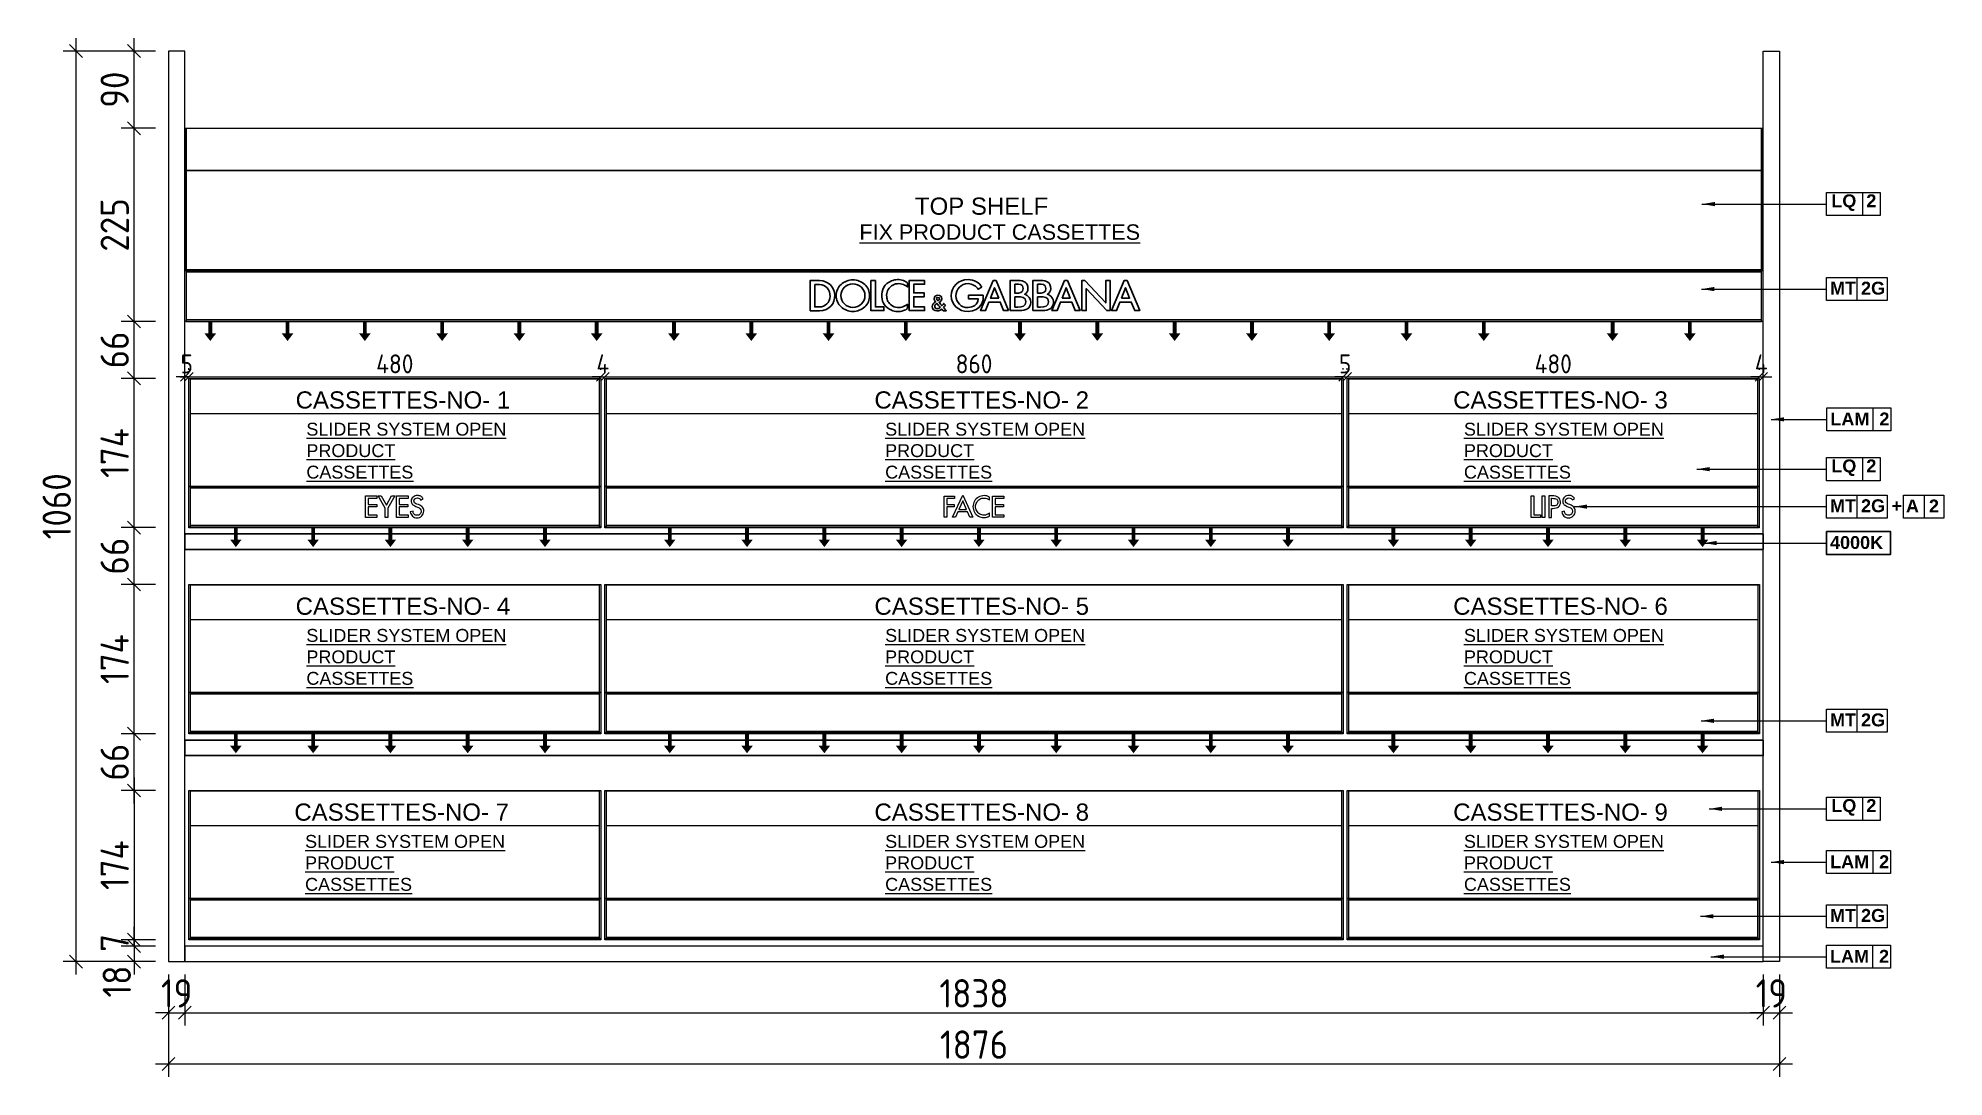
# Model space of a CAD drawing. Header units: millimetres. Extents: x 822189 to 824409, y -455926 to -454717.
import ezdxf

# ---------------------------------------------------------------- set-up
doc = ezdxf.new("R2010")
doc.units = ezdxf.units.MM
doc.header["$LTSCALE"] = 5
doc.header["$MEASUREMENT"] = 0
doc.header["$PDMODE"] = 35
doc.layers.add('BY OTHERS', color=5, linetype='Continuous', lineweight=5, true_color=0x0000e6)
for name, color, linetype in [('Dim', 1, 'Continuous'), ('DIM-10', 1, 'Continuous'), ('DIM-15', 1, 'Continuous'), ('DIM-2', 1, 'Continuous'), ('EL_LIGHTING', 2, 'Continuous'), ('HATCH', 8, 'Continuous'), ('PDF3_Text', 7, 'Continuous')]:
    doc.layers.add(name, color=color, linetype=linetype)
doc.layers.add('LED 4600K', color=41, linetype='Continuous', true_color=0xebd690)
doc.layers.add('MDF', color=41, linetype='Continuous', lineweight=0)
doc.layers.add('METAL', color=6, linetype='Continuous', lineweight=0)
doc.styles.add('ISOCP', font='isocp.shx')
doc.styles.add('MAC', font='')
doc.styles.add('PDF Arial Bold', font='arialbd.ttf')
doc.styles.get("Standard").update_dxf_attribs({"font": 'arial.ttf'})
doc.styles.get('MAC').set_extended_font_data('Trade Gothic Condensed')
doc.dimstyles.new('dim', dxfattribs={"dimtxt": 2, "dimasz": 2, "dimexe": 1, "dimexo": 1, "dimgap": 1, "dimtad": 1, "dimdec": 0, "dimdsep": 46, "dimtxsty": 'Standard', "dimblk": 'OBLIQUE', "dimcen": 0, "dimdle": 1, "dimclrd": 1, "dimclre": 1, "dimclrt": 1, "dimadec": 0, "dimazin": 0, "dimtfac": 1, "dimtdec": 0, "dimtix": 1, "dimtmove": 0, "dimatfit": 3, "dimfxl": 1, "dimlwd": 0, "dimlwe": 0, "dimarcsym": 0})
doc.dimstyles.new('DL - 10', dxfattribs={"dimscale": 10, "dimtxt": 2.2, "dimasz": 1, "dimexe": 1, "dimexo": 1, "dimgap": 0.4, "dimtad": 1, "dimdec": 0, "dimdsep": 46, "dimtxsty": 'ISOCP', "dimblk": 'OBLIQUE', "dimcen": 0.5, "dimdle": 1, "dimclrd": 256, "dimclre": 256, "dimclrt": 2, "dimadec": 0, "dimazin": 2, "dimtfac": 1, "dimtdec": 0, "dimtix": 1, "dimtmove": 1, "dimatfit": 3, "dimldrblk": 'OPEN90', "dimfxl": 1, "dimlwd": 9, "dimlwe": 9, "dimarcsym": 0})
doc.dimstyles.new('DL - 15', dxfattribs={"dimscale": 15, "dimtxt": 2.2, "dimasz": 1, "dimexe": 1, "dimexo": 1, "dimgap": 0.4, "dimtad": 1, "dimdec": 0, "dimdsep": 46, "dimtxsty": 'ISOCP', "dimblk": 'OBLIQUE', "dimcen": 0.5, "dimdle": 1, "dimclrd": 256, "dimclre": 256, "dimclrt": 2, "dimadec": 0, "dimazin": 2, "dimtfac": 1, "dimtdec": 0, "dimtix": 1, "dimtmove": 1, "dimatfit": 3, "dimldrblk": 'OPEN90', "dimfxl": 1, "dimlwd": 9, "dimlwe": 9, "dimarcsym": 0})

msp = doc.modelspace()

# ---------------------------------------------------------------- texts
at = {"layer": 'Dim', "char_height": 20, "attachment_point": 1}
for s, width, insert in [('{\\C67;\\c2459751;TOP SHELF}', 154.17, (823210.5, -454902.5)), ('{\\C67;\\c2459751;CASSETTES-NO- 1 }', 292.151, (822489.3, -455128.1)), ('{\\C67;\\c2459751;CASSETTES-NO- 2}', 292.151, (823163.3, -455128.1)), ('{\\C67;\\c2459751;CASSETTES-NO- 3 }', 292.151, (823837.3, -455128.1)), ('{\\C67;\\c2459751;CASSETTES-NO- 4}', 292.151, (822489.3, -455368.2)), ('{\\C67;\\c2459751;CASSETTES-NO- 5}', 292.151, (823163.3, -455368.2)), ('{\\C67;\\c2459751;CASSETTES-NO- 6}', 292.151, (823837.3, -455368.2)), ('{\\C67;\\c2459751;CASSETTES-NO- 7}', 292.151, (822487.8, -455607.9)), ('{\\C67;\\c2459751;CASSETTES-NO- 8}', 292.151, (823163.3, -455607.9)), ('{\\C67;\\c2459751;CASSETTES-NO- 9}', 292.151, (823837.3, -455607.9))]:
    msp.add_mtext_dynamic_manual_height_columns(s, width=width, gutter_width=12.5, heights=[-20.7], dxfattribs=dict(at, insert=insert))
at = {"layer": 'METAL', "color": 2, "attachment_point": 1, "style": 'MAC'}
for s, width, heights, insert, char_height in [('{\\fArial|b0|i0|c0|p34;\\LFIX PRODUCT CASSETTES }', 329.354, [-21.9], (823145.8, -454933.7), 18), ('{\\fArial|b0|i0|c0|p34;\\LSLIDER SYSTEM OPEN PRODUCT CASSETTES }', 233.08, [-43.5], (822501.8, -455164.6), 15), ('{\\fArial|b0|i0|c0|p34;\\LSLIDER SYSTEM OPEN PRODUCT CASSETTES }', 233.08, [-43.5], (823175.8, -455164.6), 15), ('{\\fArial|b0|i0|c0|p34;\\LSLIDER SYSTEM OPEN PRODUCT CASSETTES }', 233.08, [-43.5], (823849.8, -455164.6), 15), ('{\\fArial|b0|i0|c0|p34;\\LSLIDER SYSTEM OPEN PRODUCT CASSETTES }', 233.08, [-43.5], (822501.8, -455404.7), 15), ('{\\fArial|b0|i0|c0|p34;\\LSLIDER SYSTEM OPEN PRODUCT CASSETTES }', 233.08, [-43.5], (823175.8, -455404.7), 15), ('{\\fArial|b0|i0|c0|p34;\\LSLIDER SYSTEM OPEN PRODUCT CASSETTES }', 233.08, [-43.5], (823849.8, -455404.7), 15), ('{\\fArial|b0|i0|c0|p34;\\LSLIDER SYSTEM OPEN PRODUCT CASSETTES }', 233.08, [-43.5], (822500.3, -455644.5), 15), ('{\\fArial|b0|i0|c0|p34;\\LSLIDER SYSTEM OPEN PRODUCT CASSETTES }', 233.08, [-43.5], (823175.8, -455644.5), 15), ('{\\fArial|b0|i0|c0|p34;\\LSLIDER SYSTEM OPEN PRODUCT CASSETTES }', 233.08, [-43.5], (823849.8, -455644.5), 15)]:
    msp.add_mtext_dynamic_manual_height_columns(s, width=width, gutter_width=70, heights=heights, dxfattribs=dict(at, insert=insert, char_height=char_height))
at = {"layer": 'PDF3_Text', "attachment_point": 7, "style": 'PDF Arial Bold'}
for s, insert, char_height in [('LQ  2', (824277.6, -454918.1), 15.02), ('MT 2G', (824276.1, -455015.7), 15.02), ('LAM  2', (824276.5, -455167.8), 15.02), ('LQ  2', (824277.6, -455226.7), 15.02), ('MT 2G', (824276.1, -455269), 15.02), ('+', (824347.7, -455268.8), 15), ('A  2', (824364.5, -455269.1), 15.02), ('4000K', (824276.1, -455311.8), 15.02), ('MT 2G', (824276.1, -455518.3), 15.02), ('LQ  2', (824277.6, -455622.1), 15.02), ('LAM  2', (824276.2, -455683.2), 15.02), ('MT 2G', (824276.1, -455745.9), 15.02), ('LAM  2', (824276.1, -455793.3), 15.02)]:
    msp.add_mtext(s, dxfattribs=dict(at, insert=insert, char_height=char_height))

# ---------------------------------------------------------------- blocks, each defined once
blk = doc.blocks.new('WREGFQRGV')
at = {"layer": 'METAL'}
for points in [[(820238.7, -456862.4), (820240.2, -456862.4), (820240.2, -456988.2), (820238.7, -456988.2)], [(820240.2, -456862.4), (821097.2, -456862.4), (821097.2, -456863.4), (820240.2, -456863.4)], [(820240.2, -456903.2), (821097.2, -456903.2), (821097.2, -456863.4), (820240.2, -456863.4)], [(821098.7, -456988.2), (821097.2, -456988.2), (821097.2, -456862.4), (821098.7, -456862.4)], [(820238.7, -456988.2), (820240.2, -456988.2), (820240.2, -457036.2), (820238.7, -457036.2)], [(821097.2, -456988.2), (820240.2, -456988.2), (820240.2, -456989.2), (821097.2, -456989.2)], [(820240.7, -456989.7), (821096.7, -456989.7), (821096.7, -457033.7), (820240.7, -457033.7)], [(821097.2, -456988.2), (821098.7, -456988.2), (821098.7, -457036.2), (821097.2, -457036.2)], [(820240.2, -457034.2), (821097.2, -457034.2), (821097.2, -457036.2), (820240.2, -457036.2)]]:
    blk.add_lwpolyline(points, close=True, dxfattribs=at)
for points in [[(820645.8, -456999.4), (820645.8, -457002.2), (820636.9, -457002.2), (820636.9, -457009.1), (820645.5, -457009.1), (820645.5, -457011.9), (820636.9, -457011.9), (820636.9, -457023.9), (820633.9, -457023.9), (820633.9, -456999.4), (820645.8, -456999.4)], [(820655.5, -456998.4), (820667.2, -457023.9), (820663.9, -457023.9), (820661.1, -457017.8), (820649.9, -457017.8), (820647.1, -457023.9), (820643.8, -457023.9), (820655.5, -456998.4)], [(820651.1, -457015), (820659.9, -457015), (820655.5, -457005.1), (820651.1, -457015)], [(820703.5, -456999.4), (820703.5, -457002.2), (820693.4, -457002.2), (820693.4, -457009.1), (820703.2, -457009.1), (820703.2, -457011.9), (820693.4, -457011.9), (820693.4, -457021.1), (820703.5, -457021.1), (820703.5, -457023.9), (820690.3, -457023.9), (820690.3, -456999.4), (820703.5, -456999.4)]]:
    blk.add_lwpolyline(points, dxfattribs=at)
blk.add_open_spline([(820686.7, -457000.6), (820686.7, -457000.6), (820686.7, -457004.1), (820686.7, -457004.1), (820685.8, -457003.3), (820684.8, -457002.7), (820683.6, -457002.3), (820682.5, -457001.9), (820681.4, -457001.7), (820680.2, -457001.7), (820678.5, -457001.7), (820676.9, -457002.1), (820675.4, -457003), (820673.9, -457003.9), (820672.7, -457005.1), (820671.8, -457006.7), (820671, -457008.2), (820670.5, -457009.9), (820670.5, -457011.7), (820670.5, -457013.5), (820671, -457015.2), (820671.9, -457016.7), (820672.7, -457018.2), (820673.9, -457019.4), (820675.4, -457020.3), (820676.8, -457021.2), (820678.4, -457021.6), (820680.2, -457021.6), (820681.4, -457021.6), (820682.5, -457021.4), (820683.6, -457021), (820684.7, -457020.6), (820685.7, -457019.9), (820686.7, -457019.1), (820686.7, -457019.1), (820686.7, -457022.7), (820686.7, -457022.7), (820685.7, -457023.3), (820684.7, -457023.7), (820683.6, -457024), (820682.5, -457024.3), (820681.4, -457024.4), (820680.3, -457024.4), (820678, -457024.4), (820675.8, -457023.9), (820673.8, -457022.7), (820671.9, -457021.6), (820670.3, -457020.1), (820669.2, -457018.1), (820668.1, -457016.2), (820667.5, -457014.1), (820667.5, -457011.8), (820667.5, -457009.5), (820668.1, -457007.3), (820669.2, -457005.3), (820670.4, -457003.3), (820672, -457001.8), (820674, -457000.6), (820676, -456999.5), (820678.2, -456998.9), (820680.5, -456998.9), (820681.6, -456998.9), (820682.7, -456999), (820683.7, -456999.3), (820684.8, -456999.6), (820685.8, -457000), (820686.7, -457000.6)], degree=3, knots=[0, 0, 0, 0, 1, 1, 1, 2, 2, 2, 3, 3, 3, 4, 4, 4, 5, 5, 5, 6, 6, 6, 7, 7, 7, 8, 8, 8, 9, 9, 9, 10, 10, 10, 11, 11, 11, 12, 12, 12, 13, 13, 13, 14, 14, 14, 15, 15, 15, 16, 16, 16, 17, 17, 17, 18, 18, 18, 19, 19, 19, 20, 20, 20, 21, 21, 21, 22, 22, 22, 22], dxfattribs=at)
blk = doc.blocks.new('AREGRREG')
at = {"layer": 'METAL'}
for points in [[(821891.5, -456862.4), (821893, -456862.4), (821893, -456988.2), (821891.5, -456988.2)], [(821893, -456862.4), (822370, -456862.4), (822370, -456863.4), (821893, -456863.4)], [(821893, -456903.2), (822370, -456903.2), (822370, -456863.4), (821893, -456863.4)], [(822371.5, -456988.2), (822370, -456988.2), (822370, -456862.4), (822371.5, -456862.4)], [(821891.5, -456988.2), (821893, -456988.2), (821893, -457036.2), (821891.5, -457036.2)], [(822370, -456988.2), (821893, -456988.2), (821893, -456989.2), (822370, -456989.2)], [(821893.5, -456989.7), (822369.5, -456989.7), (822369.5, -457033.7), (821893.5, -457033.7)], [(822370, -456988.2), (822371.5, -456988.2), (822371.5, -457036.2), (822370, -457036.2)], [(821893, -457034.2), (822370, -457034.2), (822370, -457036.2), (821893, -457036.2)]]:
    blk.add_lwpolyline(points, close=True, dxfattribs=at)
for points in [[(822109, -456999.2), (822109, -457021.3), (822116.6, -457021.3), (822116.6, -457024.2), (822105.9, -457024.2), (822105.9, -456999.2), (822109, -456999.2)], [(822121.7, -457024.2), (822118.6, -457024.2), (822118.6, -456999.2), (822121.7, -456999.2), (822121.7, -457024.2)]]:
    blk.add_lwpolyline(points, dxfattribs=at)
for points, knots in [([(822130.1, -456999.2), (822133.5, -456999.2), (822136, -456999.7), (822137.6, -457000.9), (822139.2, -457002), (822140, -457003.8), (822140, -457006.4), (822140, -457008.8), (822139.3, -457010.6), (822137.7, -457011.8), (822136.2, -457013.1), (822134, -457013.7), (822131.1, -457013.7), (822131.1, -457013.7), (822129.5, -457013.7), (822129.5, -457013.7), (822129.5, -457013.7), (822129.5, -457024.2), (822129.5, -457024.2), (822129.5, -457024.2), (822126.4, -457024.2), (822126.4, -457024.2), (822126.4, -457024.2), (822126.4, -456999.2), (822126.4, -456999.2), (822126.4, -456999.2), (822130.1, -456999.2), (822130.1, -456999.2)], [0, 0, 0, 0, 1, 1, 1, 2, 2, 2, 3, 3, 3, 4, 4, 4, 5, 5, 5, 6, 6, 6, 7, 7, 7, 8, 8, 8, 9, 9, 9, 9]), ([(822129.5, -457010.9), (822129.5, -457010.9), (822130.5, -457010.9), (822130.5, -457010.9), (822132.9, -457010.9), (822134.6, -457010.5), (822135.6, -457009.8), (822136.6, -457009), (822137.1, -457007.9), (822137.1, -457006.3), (822137.1, -457004.9), (822136.6, -457003.8), (822135.6, -457003.1), (822134.6, -457002.3), (822132.8, -457002), (822130.2, -457002), (822130.2, -457002), (822129.5, -457002), (822129.5, -457002), (822129.5, -457002), (822129.5, -457010.9), (822129.5, -457010.9)], [0, 0, 0, 0, 1, 1, 1, 2, 2, 2, 3, 3, 3, 4, 4, 4, 5, 5, 5, 6, 6, 6, 7, 7, 7, 7]), ([(822156.4, -457002.4), (822156.4, -457002.4), (822153.9, -457003.9), (822153.9, -457003.9), (822153.4, -457003.1), (822152.9, -457002.6), (822152.3, -457002.2), (822151.6, -457001.8), (822150.8, -457001.6), (822149.9, -457001.6), (822148.8, -457001.6), (822147.8, -457001.9), (822147, -457002.6), (822146.1, -457003.3), (822145.7, -457004.1), (822145.7, -457005.1), (822145.7, -457005.9), (822146, -457006.6), (822146.6, -457007.2), (822147.2, -457007.8), (822148, -457008.3), (822149.2, -457008.7), (822149.2, -457008.7), (822151, -457009.4), (822151, -457009.4), (822153.1, -457010.2), (822154.6, -457011.2), (822155.7, -457012.4), (822156.7, -457013.6), (822157.2, -457015.1), (822157.2, -457016.9), (822157.2, -457019.2), (822156.4, -457021.1), (822154.8, -457022.5), (822153.3, -457024), (822151.4, -457024.7), (822149.2, -457024.7), (822147.2, -457024.7), (822145.6, -457024.1), (822144.1, -457022.8), (822142.7, -457021.5), (822141.8, -457019.8), (822141.5, -457017.7), (822141.5, -457017.7), (822144.6, -457017), (822144.6, -457017), (822144.6, -457018.4), (822145.1, -457019.5), (822146, -457020.4), (822146.9, -457021.3), (822148.1, -457021.8), (822149.5, -457021.8), (822150.7, -457021.8), (822151.8, -457021.3), (822152.7, -457020.4), (822153.6, -457019.5), (822154.1, -457018.3), (822154.1, -457016.9), (822154.1, -457015.8), (822153.7, -457014.9), (822153.1, -457014.2), (822152.4, -457013.5), (822151.3, -457012.8), (822149.8, -457012.2), (822149.8, -457012.2), (822148, -457011.4), (822148, -457011.4), (822146, -457010.6), (822144.6, -457009.7), (822143.8, -457008.7), (822143, -457007.6), (822142.6, -457006.5), (822142.6, -457005.1), (822142.6, -457003.3), (822143.3, -457001.7), (822144.7, -457000.5), (822146.2, -456999.3), (822147.9, -456998.6), (822150, -456998.6), (822151.3, -456998.6), (822152.6, -456999), (822153.7, -456999.6), (822154.8, -457000.3), (822155.7, -457001.2), (822156.4, -457002.4)], [0, 0, 0, 0, 1, 1, 1, 2, 2, 2, 3, 3, 3, 4, 4, 4, 5, 5, 5, 6, 6, 6, 7, 7, 7, 8, 8, 8, 9, 9, 9, 10, 10, 10, 11, 11, 11, 12, 12, 12, 13, 13, 13, 14, 14, 14, 15, 15, 15, 16, 16, 16, 17, 17, 17, 18, 18, 18, 19, 19, 19, 20, 20, 20, 21, 21, 21, 22, 22, 22, 23, 23, 23, 24, 24, 24, 25, 25, 25, 26, 26, 26, 27, 27, 27, 28, 28, 28, 28])]:
    blk.add_open_spline(points, degree=3, knots=knots, dxfattribs=at)
blk = doc.blocks.new('RGRGERG')
at = {"layer": 'METAL'}
for points in [[(820238.7, -457277.9), (820240.2, -457277.9), (820240.2, -457403.7), (820238.7, -457403.7)], [(820240.2, -457277.9), (821097.2, -457277.9), (821097.2, -457278.8), (820240.2, -457278.8)], [(820240.2, -457318.6), (821097.2, -457318.6), (821097.2, -457278.8), (820240.2, -457278.8)], [(821098.7, -457403.7), (821097.2, -457403.7), (821097.2, -457277.9), (821098.7, -457277.9)], [(820238.7, -457403.7), (820240.2, -457403.7), (820240.2, -457451.6), (820238.7, -457451.6)], [(821097.2, -457403.7), (820240.2, -457403.7), (820240.2, -457404.6), (821097.2, -457404.6)], [(820240.7, -457405.1), (821096.7, -457405.1), (821096.7, -457449.1), (820240.7, -457449.1)], [(821097.2, -457403.7), (821098.7, -457403.7), (821098.7, -457451.6), (821097.2, -457451.6)], [(820240.2, -457449.6), (821097.2, -457449.6), (821097.2, -457451.6), (820240.2, -457451.6)]]:
    blk.add_lwpolyline(points, close=True, dxfattribs=at)
blk = doc.blocks.new('ARGG')
at = {"layer": 'METAL'}
for points in [[(821290.4, -457277.9), (821291.9, -457277.9), (821291.9, -457403.7), (821290.4, -457403.7)], [(821291.9, -457277.9), (821768.9, -457277.9), (821768.9, -457278.8), (821291.9, -457278.8)], [(821291.9, -457318.6), (821768.9, -457318.6), (821768.9, -457278.8), (821291.9, -457278.8)], [(821770.4, -457403.7), (821768.9, -457403.7), (821768.9, -457277.9), (821770.4, -457277.9)], [(821290.4, -457403.7), (821291.9, -457403.7), (821291.9, -457451.6), (821290.4, -457451.6)], [(821768.9, -457403.7), (821291.9, -457403.7), (821291.9, -457404.6), (821768.9, -457404.6)], [(821292.4, -457405.1), (821768.4, -457405.1), (821768.4, -457449.1), (821292.4, -457449.1)], [(821768.9, -457403.7), (821770.4, -457403.7), (821770.4, -457451.6), (821768.9, -457451.6)], [(821291.9, -457449.6), (821768.9, -457449.6), (821768.9, -457451.6), (821291.9, -457451.6)]]:
    blk.add_lwpolyline(points, close=True, dxfattribs=at)
blk = doc.blocks.new('FGFGG')
at = {"layer": 'METAL'}
for points in [[(821290.4, -456862.4), (821291.9, -456862.4), (821291.9, -456988.2), (821290.4, -456988.2)], [(821291.9, -456862.4), (821768.9, -456862.4), (821768.9, -456863.4), (821291.9, -456863.4)], [(821291.9, -456903.2), (821768.9, -456903.2), (821768.9, -456863.4), (821291.9, -456863.4)], [(821770.4, -456988.2), (821768.9, -456988.2), (821768.9, -456862.4), (821770.4, -456862.4)], [(821290.4, -456988.2), (821291.9, -456988.2), (821291.9, -457036.2), (821290.4, -457036.2)], [(821768.9, -456988.2), (821291.9, -456988.2), (821291.9, -456989.2), (821768.9, -456989.2)], [(821292.4, -456989.7), (821768.4, -456989.7), (821768.4, -457033.7), (821292.4, -457033.7)], [(821768.9, -456988.2), (821770.4, -456988.2), (821770.4, -457036.2), (821768.9, -457036.2)], [(821291.9, -457034.2), (821768.9, -457034.2), (821768.9, -457036.2), (821291.9, -457036.2)]]:
    blk.add_lwpolyline(points, close=True, dxfattribs=at)
for points in [[(821509.6, -456999.2), (821509.6, -457002.1), (821499.3, -457002.1), (821499.3, -457009.1), (821509.3, -457009.1), (821509.3, -457011.9), (821499.3, -457011.9), (821499.3, -457021.4), (821509.6, -457021.4), (821509.6, -457024.2), (821496.2, -457024.2), (821496.2, -456999.2), (821509.6, -456999.2)], [(821514.5, -456999.2), (821520.6, -457009.9), (821526.7, -456999.2), (821530.3, -456999.2), (821522.1, -457013.3), (821522.1, -457024.2), (821519, -457024.2), (821519, -457013.3), (821510.9, -456999.2), (821514.5, -456999.2)], [(821545.9, -456999.2), (821545.9, -457002.1), (821535.6, -457002.1), (821535.6, -457009.1), (821545.6, -457009.1), (821545.6, -457011.9), (821535.6, -457011.9), (821535.6, -457021.4), (821545.9, -457021.4), (821545.9, -457024.2), (821532.5, -457024.2), (821532.5, -456999.2), (821545.9, -456999.2)]]:
    blk.add_lwpolyline(points, dxfattribs=at)
blk.add_open_spline([(821563.3, -457002.5), (821563.3, -457002.5), (821560.8, -457004), (821560.8, -457004), (821560.4, -457003.2), (821559.8, -457002.6), (821559.2, -457002.2), (821558.6, -457001.8), (821557.8, -457001.6), (821556.8, -457001.6), (821555.7, -457001.6), (821554.8, -457001.9), (821553.9, -457002.6), (821553.1, -457003.3), (821552.7, -457004.1), (821552.7, -457005.1), (821552.7, -457005.9), (821552.9, -457006.6), (821553.5, -457007.2), (821554.1, -457007.8), (821555, -457008.3), (821556.1, -457008.7), (821556.1, -457008.7), (821557.9, -457009.4), (821557.9, -457009.4), (821560, -457010.2), (821561.6, -457011.2), (821562.6, -457012.4), (821563.6, -457013.6), (821564.1, -457015.1), (821564.1, -457016.9), (821564.1, -457019.2), (821563.3, -457021.1), (821561.8, -457022.6), (821560.2, -457024), (821558.3, -457024.7), (821556.1, -457024.7), (821554.2, -457024.7), (821552.5, -457024.1), (821551, -457022.8), (821549.6, -457021.5), (821548.7, -457019.8), (821548.4, -457017.7), (821548.4, -457017.7), (821551.6, -457017.1), (821551.6, -457017.1), (821551.6, -457018.4), (821552, -457019.6), (821553, -457020.5), (821553.9, -457021.4), (821555, -457021.8), (821556.4, -457021.8), (821557.7, -457021.8), (821558.8, -457021.4), (821559.7, -457020.4), (821560.6, -457019.5), (821561, -457018.3), (821561, -457016.9), (821561, -457015.9), (821560.7, -457015), (821560, -457014.3), (821559.4, -457013.6), (821558.3, -457012.9), (821556.7, -457012.2), (821556.7, -457012.2), (821555, -457011.5), (821555, -457011.5), (821553, -457010.6), (821551.6, -457009.7), (821550.8, -457008.7), (821549.9, -457007.7), (821549.5, -457006.5), (821549.5, -457005.1), (821549.5, -457003.3), (821550.2, -457001.7), (821551.7, -457000.5), (821553.1, -456999.3), (821554.8, -456998.7), (821556.9, -456998.7), (821558.3, -456998.7), (821559.5, -456999), (821560.6, -456999.7), (821561.7, -457000.3), (821562.6, -457001.2), (821563.3, -457002.5)], degree=3, knots=[0, 0, 0, 0, 1, 1, 1, 2, 2, 2, 3, 3, 3, 4, 4, 4, 5, 5, 5, 6, 6, 6, 7, 7, 7, 8, 8, 8, 9, 9, 9, 10, 10, 10, 11, 11, 11, 12, 12, 12, 13, 13, 13, 14, 14, 14, 15, 15, 15, 16, 16, 16, 17, 17, 17, 18, 18, 18, 19, 19, 19, 20, 20, 20, 21, 21, 21, 22, 22, 22, 23, 23, 23, 24, 24, 24, 25, 25, 25, 26, 26, 26, 27, 27, 27, 28, 28, 28, 28], dxfattribs=at)
blk = doc.blocks.new('FLECHE')
at = {"layer": 'EL_LIGHTING', "const_width": 5}
blk.add_lwpolyline([(0, 0), (0, -15)], dxfattribs=at)
at = {"layer": 'EL_LIGHTING'}
blk.add_lwpolyline([(0, -15, 15, 0, 0), (0, -24.8, 0, 0, 0)], format="xyseb", dxfattribs=at)
blk = doc.blocks.new('*U12')
at = {"layer": 'EL_LIGHTING', "xscale": 0.9, "yscale": 0.9, "zscale": 0.9, "rotation": 90}
blk.add_blockref('FLECHE', (-11.2, 0), dxfattribs=at)
blk = doc.blocks.new('*U13')
at = {"layer": 'LED 4600K', "color": 0, "linetype": 'ByBlock', "lineweight": -2}
for p in [(0, 810), (0, 720), (0, 630), (0, 540), (0, 450), (0, 360), (0, 270), (0, 180), (0, 90), (0, 0)]:
    blk.add_blockref('*U12', p, dxfattribs=at)
blk = doc.blocks.new('*U14')
at = {"layer": 'EL_LIGHTING', "xscale": 0.9, "yscale": 0.9, "zscale": 0.9, "rotation": 90}
blk.add_blockref('FLECHE', (-11.2, 0), dxfattribs=at)
blk = doc.blocks.new('*U15')
at = {"layer": 'LED 4600K', "color": 0, "linetype": 'ByBlock', "lineweight": -2}
for p in [(0, 360), (0, 270), (0, 180), (0, 90), (0, 0)]:
    blk.add_blockref('*U14', p, dxfattribs=at)
blk = doc.blocks.new('*U16')
at = {"layer": 'EL_LIGHTING', "xscale": 0.9, "yscale": 0.9, "zscale": 0.9, "rotation": 90}
blk.add_blockref('FLECHE', (-11.2, 0), dxfattribs=at)
blk = doc.blocks.new('*U17')
at = {"layer": 'LED 4600K', "color": 0, "linetype": 'ByBlock', "lineweight": -2}
for p in [(0, 720), (0, 630), (0, 540), (0, 450), (0, 360), (0, 270), (0, 180), (0, 90), (0, 0)]:
    blk.add_blockref('*U16', p, dxfattribs=at)
blk = doc.blocks.new('*U18')
at = {"layer": 'EL_LIGHTING', "xscale": 0.9, "yscale": 0.9, "zscale": 0.9, "rotation": 90}
blk.add_blockref('FLECHE', (-11.2, 0), dxfattribs=at)
blk = doc.blocks.new('*U19')
at = {"layer": 'LED 4600K', "color": 0, "linetype": 'ByBlock', "lineweight": -2}
for p in [(0, 360), (0, 270), (0, 180), (0, 90), (0, 0)]:
    blk.add_blockref('*U18', p, dxfattribs=at)
blk = doc.blocks.new('*U20')
at = {"layer": 'EL_LIGHTING', "xscale": 0.9, "yscale": 0.9, "zscale": 0.9, "rotation": 90}
blk.add_blockref('FLECHE', (-11.2, 0), dxfattribs=at)
blk = doc.blocks.new('*U21')
at = {"layer": 'LED 4600K', "color": 0, "linetype": 'ByBlock', "lineweight": -2}
for p in [(0, 360), (0, 270), (0, 180), (0, 90), (0, 0)]:
    blk.add_blockref('*U20', p, dxfattribs=at)
blk = doc.blocks.new('*U22')
at = {"layer": 'EL_LIGHTING', "xscale": 0.9, "yscale": 0.9, "zscale": 0.9, "rotation": 90}
blk.add_blockref('FLECHE', (-11.2, 0), dxfattribs=at)
blk = doc.blocks.new('*U23')
at = {"layer": 'LED 4600K', "color": 0, "linetype": 'ByBlock', "lineweight": -2}
for p in [(0, 360), (0, 270), (0, 180), (0, 90), (0, 0)]:
    blk.add_blockref('*U22', p, dxfattribs=at)
blk = doc.blocks.new('*U24')
at = {"layer": 'EL_LIGHTING', "xscale": 0.9, "yscale": 0.9, "zscale": 0.9, "rotation": 90}
blk.add_blockref('FLECHE', (-11.2, 0), dxfattribs=at)
blk = doc.blocks.new('*U25')
at = {"layer": 'LED 4600K', "color": 0, "linetype": 'ByBlock', "lineweight": -2}
for p in [(0, 720), (0, 630), (0, 540), (0, 450), (0, 360), (0, 270), (0, 180), (0, 90), (0, 0)]:
    blk.add_blockref('*U24', p, dxfattribs=at)
blk = doc.blocks.new('_OBLIQUE')
at = {"color": 0, "linetype": 'ByBlock', "lineweight": -2}
blk.add_line((-0.5, -0.5), (0.5, 0.5), dxfattribs=at)
blk = doc.blocks.new('*D30')
at = {"layer": 'Defpoints', "color": 0, "transparency": 16777216}
for p in [(822364.8, -455113), (822844.8, -455111.1), (822844.8, -455113)]:
    blk.add_point(p, dxfattribs=at)
at = {"layer": 'DIM-10', "lineweight": 9, "transparency": 16777216}
for p, q in [((822364.8, -455103), (822364.8, -455101.1)), ((822844.8, -455103), (822844.8, -455101.1)), ((822354.8, -455111.1), (822854.8, -455111.1))]:
    blk.add_line(p, q, dxfattribs=at)
at = {"layer": 'DIM-10', "lineweight": 9, "transparency": 16777216, "xscale": 10, "yscale": 10, "zscale": 10, "rotation": 180}
blk.add_blockref('_OBLIQUE', (822364.8, -455111.1), dxfattribs=at)
at = {"layer": 'DIM-10', "lineweight": 9, "transparency": 16777216, "xscale": 10, "yscale": 10, "zscale": 10}
blk.add_blockref('_OBLIQUE', (822844.8, -455111.1), dxfattribs=at)
at = {"layer": 'DIM-10', "color": 2, "transparency": 16777216, "insert": (822604.8, -455096.1), "char_height": 22, "attachment_point": 5, "style": 'ISOCP'}
blk.add_mtext('480', dxfattribs=at)
blk = doc.blocks.new('_Open90')
at = {"color": 0, "linetype": 'ByBlock', "lineweight": -2}
for p, q in [((0, 0), (-1, 0)), ((-0.5, 0.5), (0, 0)), ((0, 0), (-0.5, -0.5))]:
    blk.add_line(p, q, dxfattribs=at)
blk = doc.blocks.new('*D131')
at = {"layer": 'Defpoints', "color": 0, "transparency": 16777216}
for p in [(822844.8, -455113), (822849.3, -455111.1), (822849.3, -455113)]:
    blk.add_point(p, dxfattribs=at)
at = {"layer": 'DIM-10', "lineweight": 9, "transparency": 16777216}
for p, q in [((822844.8, -455103), (822844.8, -455101.1)), ((822849.3, -455103), (822849.3, -455101.1)), ((822844.8, -455111.1), (822834.8, -455111.1)), ((822844.8, -455111.1), (822849.3, -455111.1)), ((822849.3, -455111.1), (822859.3, -455111.1))]:
    blk.add_line(p, q, dxfattribs=at)
at = {"layer": 'DIM-10', "lineweight": 9, "transparency": 16777216, "xscale": 10, "yscale": 10, "zscale": 10}
blk.add_blockref('_OBLIQUE', (822844.8, -455111.1), dxfattribs=at)
at = {"layer": 'DIM-10', "lineweight": 9, "transparency": 16777216, "xscale": 10, "yscale": 10, "zscale": 10, "rotation": 180}
blk.add_blockref('_OBLIQUE', (822849.3, -455111.1), dxfattribs=at)
at = {"layer": 'DIM-10', "color": 2, "transparency": 16777216, "insert": (822847, -455096.1), "char_height": 22, "attachment_point": 5, "style": 'ISOCP'}
blk.add_mtext('4', dxfattribs=at)
blk = doc.blocks.new('*D132')
at = {"layer": 'Defpoints', "color": 0, "transparency": 16777216}
for p in [(822849.3, -455113), (823709.3, -455111.1), (823709.3, -455112.5)]:
    blk.add_point(p, dxfattribs=at)
at = {"layer": 'DIM-10', "lineweight": 9, "transparency": 16777216}
for p, q in [((822849.3, -455103), (822849.3, -455101.1)), ((823709.3, -455102.5), (823709.3, -455101.1)), ((822839.3, -455111.1), (823719.3, -455111.1))]:
    blk.add_line(p, q, dxfattribs=at)
at = {"layer": 'DIM-10', "lineweight": 9, "transparency": 16777216, "xscale": 10, "yscale": 10, "zscale": 10, "rotation": 180}
blk.add_blockref('_OBLIQUE', (822849.3, -455111.1), dxfattribs=at)
at = {"layer": 'DIM-10', "lineweight": 9, "transparency": 16777216, "xscale": 10, "yscale": 10, "zscale": 10}
blk.add_blockref('_OBLIQUE', (823709.3, -455111.1), dxfattribs=at)
at = {"layer": 'DIM-10', "color": 2, "transparency": 16777216, "insert": (823279.3, -455096.1), "char_height": 22, "attachment_point": 5, "style": 'ISOCP'}
blk.add_mtext('860', dxfattribs=at)
blk = doc.blocks.new('*D79')
at = {"layer": 'Defpoints', "color": 0, "transparency": 16777216}
for p in [(823709.3, -455112.5), (823713.8, -455111.1), (823713.8, -455113)]:
    blk.add_point(p, dxfattribs=at)
at = {"layer": 'DIM-10', "lineweight": 9, "transparency": 16777216}
for p, q in [((823709.3, -455102.5), (823709.3, -455101.1)), ((823713.8, -455103), (823713.8, -455101.1)), ((823709.3, -455111.1), (823699.3, -455111.1)), ((823709.3, -455111.1), (823713.8, -455111.1)), ((823713.8, -455111.1), (823723.8, -455111.1))]:
    blk.add_line(p, q, dxfattribs=at)
at = {"layer": 'DIM-10', "lineweight": 9, "transparency": 16777216, "xscale": 10, "yscale": 10, "zscale": 10}
blk.add_blockref('_OBLIQUE', (823709.3, -455111.1), dxfattribs=at)
at = {"layer": 'DIM-10', "lineweight": 9, "transparency": 16777216, "xscale": 10, "yscale": 10, "zscale": 10, "rotation": 180}
blk.add_blockref('_OBLIQUE', (823713.8, -455111.1), dxfattribs=at)
at = {"layer": 'DIM-10', "color": 2, "transparency": 16777216, "insert": (823711.5, -455096.1), "char_height": 22, "attachment_point": 5, "style": 'ISOCP'}
blk.add_mtext('5', dxfattribs=at)
blk = doc.blocks.new('*D129')
at = {"layer": 'Defpoints', "color": 0, "transparency": 16777216}
for p in [(823713.8, -455113), (824193.8, -455111.1), (824193.8, -455113)]:
    blk.add_point(p, dxfattribs=at)
at = {"layer": 'DIM-10', "lineweight": 9, "transparency": 16777216}
for p, q in [((823713.8, -455103), (823713.8, -455101.1)), ((824193.8, -455103), (824193.8, -455101.1)), ((823703.8, -455111.1), (824203.8, -455111.1))]:
    blk.add_line(p, q, dxfattribs=at)
at = {"layer": 'DIM-10', "lineweight": 9, "transparency": 16777216, "xscale": 10, "yscale": 10, "zscale": 10, "rotation": 180}
blk.add_blockref('_OBLIQUE', (823713.8, -455111.1), dxfattribs=at)
at = {"layer": 'DIM-10', "lineweight": 9, "transparency": 16777216, "xscale": 10, "yscale": 10, "zscale": 10}
blk.add_blockref('_OBLIQUE', (824193.8, -455111.1), dxfattribs=at)
at = {"layer": 'DIM-10', "color": 2, "transparency": 16777216, "insert": (823953.8, -455096.1), "char_height": 22, "attachment_point": 5, "style": 'ISOCP'}
blk.add_mtext('480', dxfattribs=at)
blk = doc.blocks.new('*D130')
at = {"layer": 'Defpoints', "color": 0, "transparency": 16777216}
for p in [(824193.8, -455113), (824198.3, -455111.1), (824198.3, -455113)]:
    blk.add_point(p, dxfattribs=at)
at = {"layer": 'DIM-10', "lineweight": 9, "transparency": 16777216}
for p, q in [((824193.8, -455103), (824193.8, -455101.1)), ((824198.3, -455103), (824198.3, -455101.1)), ((824193.8, -455111.1), (824183.8, -455111.1)), ((824193.8, -455111.1), (824198.3, -455111.1)), ((824198.3, -455111.1), (824208.3, -455111.1))]:
    blk.add_line(p, q, dxfattribs=at)
at = {"layer": 'DIM-10', "lineweight": 9, "transparency": 16777216, "xscale": 10, "yscale": 10, "zscale": 10}
blk.add_blockref('_OBLIQUE', (824193.8, -455111.1), dxfattribs=at)
at = {"layer": 'DIM-10', "lineweight": 9, "transparency": 16777216, "xscale": 10, "yscale": 10, "zscale": 10, "rotation": 180}
blk.add_blockref('_OBLIQUE', (824198.3, -455111.1), dxfattribs=at)
at = {"layer": 'DIM-10', "color": 2, "transparency": 16777216, "insert": (824196, -455096.1), "char_height": 22, "attachment_point": 5, "style": 'ISOCP'}
blk.add_mtext('4', dxfattribs=at)
blk = doc.blocks.new('*U26')
at = {"layer": 'EL_LIGHTING', "xscale": 0.9, "yscale": 0.9, "zscale": 0.9, "rotation": 90}
blk.add_blockref('FLECHE', (-11.2, 0), dxfattribs=at)
blk = doc.blocks.new('*U27')
at = {"layer": 'LED 4600K', "color": 0, "linetype": 'ByBlock', "lineweight": -2}
for p in [(0, 540), (0, 450), (0, 360), (0, 270), (0, 180), (0, 90), (0, 0)]:
    blk.add_blockref('*U26', p, dxfattribs=at)
blk = doc.blocks.new('*U28')
at = {"layer": 'EL_LIGHTING', "xscale": 0.9, "yscale": 0.9, "zscale": 0.9, "rotation": 90}
blk.add_blockref('FLECHE', (-11.2, 0), dxfattribs=at)
blk = doc.blocks.new('*U29')
at = {"layer": 'LED 4600K', "color": 0, "linetype": 'ByBlock', "lineweight": -2}
for p in [(0, 90), (0, 0)]:
    blk.add_blockref('*U28', p, dxfattribs=at)
blk = doc.blocks.new('*D82')
at = {"layer": 'Defpoints', "color": 0, "transparency": 16777216}
for p in [(822360.3, -455111.1), (822360.3, -455113.4), (822364.8, -455113)]:
    blk.add_point(p, dxfattribs=at)
at = {"layer": 'DIM-10', "lineweight": 9, "transparency": 16777216}
for p, q in [((822360.3, -455103.4), (822360.3, -455101.1)), ((822364.8, -455103), (822364.8, -455101.1)), ((822360.3, -455111.1), (822350.3, -455111.1)), ((822364.8, -455111.1), (822360.3, -455111.1)), ((822364.8, -455111.1), (822374.8, -455111.1))]:
    blk.add_line(p, q, dxfattribs=at)
at = {"layer": 'DIM-10', "lineweight": 9, "transparency": 16777216, "xscale": 10, "yscale": 10, "zscale": 10}
blk.add_blockref('_OBLIQUE', (822360.3, -455111.1), dxfattribs=at)
at = {"layer": 'DIM-10', "lineweight": 9, "transparency": 16777216, "xscale": 10, "yscale": 10, "zscale": 10, "rotation": 180}
blk.add_blockref('_OBLIQUE', (822364.8, -455111.1), dxfattribs=at)
at = {"layer": 'DIM-10', "color": 2, "transparency": 16777216, "insert": (822362.5, -455096.1), "char_height": 22, "attachment_point": 5, "style": 'ISOCP'}
blk.add_mtext('5', dxfattribs=at)
blk = doc.blocks.new('*D31')
at = {"layer": 'Defpoints', "color": 0, "transparency": 16777216}
for p in [(822341.3, -455791.9), (824217.3, -455791.9), (824217.3, -455911.1)]:
    blk.add_point(p, dxfattribs=at)
at = {"layer": 'DIM-15', "lineweight": 9, "transparency": 16777216}
for p, q in [((822341.3, -455836.1), (822341.3, -455926.1)), ((824217.3, -455836.1), (824217.3, -455926.1)), ((822326.3, -455911.1), (824232.3, -455911.1))]:
    blk.add_line(p, q, dxfattribs=at)
at = {"layer": 'DIM-15', "lineweight": 9, "transparency": 16777216, "xscale": 15, "yscale": 15, "zscale": 15, "rotation": 180}
blk.add_blockref('_OBLIQUE', (822341.3, -455911.1), dxfattribs=at)
at = {"layer": 'DIM-15', "lineweight": 9, "transparency": 16777216, "xscale": 15, "yscale": 15, "zscale": 15}
blk.add_blockref('_OBLIQUE', (824217.3, -455911.1), dxfattribs=at)
at = {"layer": 'DIM-15', "color": 2, "transparency": 16777216, "insert": (823279.3, -455888.6), "char_height": 33, "attachment_point": 5, "style": 'ISOCP'}
blk.add_mtext('1876', dxfattribs=at)
blk = doc.blocks.new('*D32')
at = {"layer": 'Defpoints', "color": 0, "transparency": 16777216}
for p in [(822341.3, -455592.8), (822301.1, -455766.5), (822341.3, -455766.5)]:
    blk.add_point(p, dxfattribs=at)
at = {"layer": 'DIM-15', "lineweight": 9, "transparency": 16777216}
for p, q in [((822326.3, -455592.8), (822286.1, -455592.8)), ((822301.1, -455577.8), (822301.1, -455781.5)), ((822326.3, -455766.5), (822286.1, -455766.5))]:
    blk.add_line(p, q, dxfattribs=at)
at = {"layer": 'DIM-15', "lineweight": 9, "transparency": 16777216, "xscale": 15, "yscale": 15, "zscale": 15}
for p, rotation in [((822301.1, -455592.8), 90), ((822301.1, -455766.5), 270)]:
    blk.add_blockref('_OBLIQUE', p, dxfattribs=dict(at, rotation=rotation))
at = {"layer": 'DIM-15', "color": 2, "transparency": 16777216, "insert": (822278.6, -455679.7), "char_height": 33, "attachment_point": 5, "rotation": 90, "style": 'ISOCP'}
blk.add_mtext('174', dxfattribs=at)
blk = doc.blocks.new('*D33')
at = {"layer": 'Defpoints', "color": 0, "transparency": 16777216}
for p in [(822301.1, -455791.9), (822341.3, -455773.9), (822341.3, -455791.9)]:
    blk.add_point(p, dxfattribs=at)
at = {"layer": 'DIM-15', "lineweight": 9, "transparency": 16777216}
for p, q in [((822301.1, -455758.9), (822301.1, -455806.9)), ((822326.3, -455773.9), (822286.1, -455773.9)), ((822326.3, -455791.9), (822286.1, -455791.9))]:
    blk.add_line(p, q, dxfattribs=at)
at = {"layer": 'DIM-15', "lineweight": 9, "transparency": 16777216, "xscale": 15, "yscale": 15, "zscale": 15}
for p, rotation in [((822301.1, -455773.9), 90), ((822301.1, -455791.9), 270)]:
    blk.add_blockref('_OBLIQUE', p, dxfattribs=dict(at, rotation=rotation))
at = {"layer": 'DIM-15', "color": 2, "transparency": 16777216, "insert": (822281.1, -455815.1), "char_height": 33, "attachment_point": 5, "rotation": 90, "style": 'ISOCP'}
blk.add_mtext('18', dxfattribs=at)
blk = doc.blocks.new('*D34')
at = {"layer": 'Defpoints', "color": 0, "transparency": 16777216}
for p in [(822233.6, -454731.9), (822341.3, -454731.9), (822341.3, -455791.9)]:
    blk.add_point(p, dxfattribs=at)
at = {"layer": 'DIM-15', "lineweight": 9, "transparency": 16777216}
for p, q in [((822233.6, -455806.9), (822233.6, -454716.9)), ((822308.6, -454731.9), (822218.6, -454731.9)), ((822308.6, -455791.9), (822218.6, -455791.9))]:
    blk.add_line(p, q, dxfattribs=at)
at = {"layer": 'DIM-15', "lineweight": 9, "transparency": 16777216, "xscale": 15, "yscale": 15, "zscale": 15}
for p, rotation in [((822233.6, -454731.9), 90), ((822233.6, -455791.9), 270)]:
    blk.add_blockref('_OBLIQUE', p, dxfattribs=dict(at, rotation=rotation))
at = {"layer": 'DIM-15', "color": 2, "transparency": 16777216, "insert": (822211.1, -455261.9), "char_height": 33, "attachment_point": 5, "rotation": 90, "style": 'ISOCP'}
blk.add_mtext('1060', dxfattribs=at)
blk = doc.blocks.new('*D35')
at = {"layer": 'Defpoints', "color": 0, "transparency": 16777216}
for p in [(822301.1, -455526.7), (822341.3, -455526.7), (822341.3, -455592.8)]:
    blk.add_point(p, dxfattribs=at)
at = {"layer": 'DIM-15', "lineweight": 9, "transparency": 16777216}
for p, q in [((822326.3, -455526.7), (822286.1, -455526.7)), ((822301.1, -455607.8), (822301.1, -455511.7)), ((822326.3, -455592.8), (822286.1, -455592.8))]:
    blk.add_line(p, q, dxfattribs=at)
at = {"layer": 'DIM-15', "lineweight": 9, "transparency": 16777216, "xscale": 15, "yscale": 15, "zscale": 15}
for p, rotation in [((822301.1, -455526.7), 90), ((822301.1, -455592.8), 270)]:
    blk.add_blockref('_OBLIQUE', p, dxfattribs=dict(at, rotation=rotation))
at = {"layer": 'DIM-15', "color": 2, "transparency": 16777216, "insert": (822278.6, -455559.8), "char_height": 33, "attachment_point": 5, "rotation": 90, "style": 'ISOCP'}
blk.add_mtext('66', dxfattribs=at)
blk = doc.blocks.new('*D36')
at = {"layer": 'Defpoints', "color": 0, "transparency": 16777216}
for p in [(822301.1, -455353), (822341.3, -455353), (822341.3, -455526.6)]:
    blk.add_point(p, dxfattribs=at)
at = {"layer": 'DIM-15', "lineweight": 9, "transparency": 16777216}
for p, q in [((822301.1, -455541.6), (822301.1, -455338)), ((822326.3, -455353), (822286.1, -455353)), ((822326.3, -455526.6), (822286.1, -455526.6))]:
    blk.add_line(p, q, dxfattribs=at)
at = {"layer": 'DIM-15', "lineweight": 9, "transparency": 16777216, "xscale": 15, "yscale": 15, "zscale": 15}
for p, rotation in [((822301.1, -455353), 90), ((822301.1, -455526.6), 270)]:
    blk.add_blockref('_OBLIQUE', p, dxfattribs=dict(at, rotation=rotation))
at = {"layer": 'DIM-15', "color": 2, "transparency": 16777216, "insert": (822278.6, -455439.8), "char_height": 33, "attachment_point": 5, "rotation": 90, "style": 'ISOCP'}
blk.add_mtext('174', dxfattribs=at)
blk = doc.blocks.new('*D37')
at = {"layer": 'Defpoints', "color": 0, "transparency": 16777216}
for p in [(822301.1, -455286.7), (822341.3, -455286.7), (822341.3, -455353)]:
    blk.add_point(p, dxfattribs=at)
at = {"layer": 'DIM-15', "lineweight": 9, "transparency": 16777216}
for p, q in [((822301.1, -455368), (822301.1, -455271.7)), ((822326.3, -455286.7), (822286.1, -455286.7)), ((822326.3, -455353), (822286.1, -455353))]:
    blk.add_line(p, q, dxfattribs=at)
at = {"layer": 'DIM-15', "lineweight": 9, "transparency": 16777216, "xscale": 15, "yscale": 15, "zscale": 15}
for p, rotation in [((822301.1, -455286.7), 90), ((822301.1, -455353), 270)]:
    blk.add_blockref('_OBLIQUE', p, dxfattribs=dict(at, rotation=rotation))
at = {"layer": 'DIM-15', "color": 2, "transparency": 16777216, "insert": (822278.6, -455319.9), "char_height": 33, "attachment_point": 5, "rotation": 90, "style": 'ISOCP'}
blk.add_mtext('66', dxfattribs=at)
blk = doc.blocks.new('*D38')
at = {"layer": 'Defpoints', "color": 0, "transparency": 16777216}
for p in [(822301.1, -455113), (822341.3, -455113), (822341.3, -455286.7)]:
    blk.add_point(p, dxfattribs=at)
at = {"layer": 'DIM-15', "lineweight": 9, "transparency": 16777216}
for p, q in [((822301.1, -455301.7), (822301.1, -455098)), ((822326.3, -455113), (822286.1, -455113)), ((822326.3, -455286.7), (822286.1, -455286.7))]:
    blk.add_line(p, q, dxfattribs=at)
at = {"layer": 'DIM-15', "lineweight": 9, "transparency": 16777216, "xscale": 15, "yscale": 15, "zscale": 15}
for p, rotation in [((822301.1, -455113), 90), ((822301.1, -455286.7), 270)]:
    blk.add_blockref('_OBLIQUE', p, dxfattribs=dict(at, rotation=rotation))
at = {"layer": 'DIM-15', "color": 2, "transparency": 16777216, "insert": (822278.6, -455199.9), "char_height": 33, "attachment_point": 5, "rotation": 90, "style": 'ISOCP'}
blk.add_mtext('174', dxfattribs=at)
blk = doc.blocks.new('*D39')
at = {"layer": 'Defpoints', "color": 0, "transparency": 16777216}
for p in [(822301.1, -455046.8), (822341.3, -455046.8), (822341.3, -455113)]:
    blk.add_point(p, dxfattribs=at)
at = {"layer": 'DIM-15', "lineweight": 9, "transparency": 16777216}
for p, q in [((822301.1, -455128), (822301.1, -455031.8)), ((822326.3, -455046.8), (822286.1, -455046.8)), ((822326.3, -455113), (822286.1, -455113))]:
    blk.add_line(p, q, dxfattribs=at)
at = {"layer": 'DIM-15', "lineweight": 9, "transparency": 16777216, "xscale": 15, "yscale": 15, "zscale": 15}
for p, rotation in [((822301.1, -455046.8), 90), ((822301.1, -455113), 270)]:
    blk.add_blockref('_OBLIQUE', p, dxfattribs=dict(at, rotation=rotation))
at = {"layer": 'DIM-15', "color": 2, "transparency": 16777216, "insert": (822278.6, -455079.9), "char_height": 33, "attachment_point": 5, "rotation": 90, "style": 'ISOCP'}
blk.add_mtext('66', dxfattribs=at)
blk = doc.blocks.new('*D40')
at = {"layer": 'Defpoints', "color": 0, "transparency": 16777216}
for p in [(822301.1, -454821.9), (822341.3, -454821.9), (822341.3, -455046.8)]:
    blk.add_point(p, dxfattribs=at)
at = {"layer": 'DIM-15', "lineweight": 9, "transparency": 16777216}
for p, q in [((822301.1, -455061.8), (822301.1, -454806.9)), ((822326.3, -454821.9), (822286.1, -454821.9)), ((822326.3, -455046.8), (822286.1, -455046.8))]:
    blk.add_line(p, q, dxfattribs=at)
at = {"layer": 'DIM-15', "lineweight": 9, "transparency": 16777216, "xscale": 15, "yscale": 15, "zscale": 15}
for p, rotation in [((822301.1, -454821.9), 90), ((822301.1, -455046.8), 270)]:
    blk.add_blockref('_OBLIQUE', p, dxfattribs=dict(at, rotation=rotation))
at = {"layer": 'DIM-15', "color": 2, "transparency": 16777216, "insert": (822278.6, -454934.4), "char_height": 33, "attachment_point": 5, "rotation": 90, "style": 'ISOCP'}
blk.add_mtext('225', dxfattribs=at)
blk = doc.blocks.new('*D41')
at = {"layer": 'Defpoints', "color": 0, "transparency": 16777216}
for p in [(822301.1, -455766.5), (822341.3, -455766.5), (822341.3, -455773.9)]:
    blk.add_point(p, dxfattribs=at)
at = {"layer": 'DIM-15', "lineweight": 9, "transparency": 16777216}
for p, q in [((822326.3, -455766.5), (822286.1, -455766.5)), ((822301.1, -455766.5), (822301.1, -455751.5)), ((822301.1, -455773.9), (822301.1, -455766.5)), ((822326.3, -455773.9), (822286.1, -455773.9)), ((822301.1, -455773.9), (822301.1, -455788.9))]:
    blk.add_line(p, q, dxfattribs=at)
at = {"layer": 'DIM-15', "lineweight": 9, "transparency": 16777216, "xscale": 15, "yscale": 15, "zscale": 15}
for p, rotation in [((822301.1, -455766.5), 270), ((822301.1, -455773.9), 90)]:
    blk.add_blockref('_OBLIQUE', p, dxfattribs=dict(at, rotation=rotation))
at = {"layer": 'DIM-15', "color": 2, "transparency": 16777216, "insert": (822278.6, -455770.2), "char_height": 33, "attachment_point": 5, "rotation": 90, "style": 'ISOCP'}
blk.add_mtext('7', dxfattribs=at)
blk = doc.blocks.new('*D83')
at = {"layer": 'Defpoints', "color": 0, "transparency": 16777216}
for p in [(822360.3, -455791.9), (824198.3, -455791.9), (824198.3, -455851.4)]:
    blk.add_point(p, dxfattribs=at)
at = {"layer": 'DIM-15', "lineweight": 9, "transparency": 16777216}
for p, q in [((822360.3, -455806.9), (822360.3, -455866.4)), ((824198.3, -455806.9), (824198.3, -455866.4)), ((822345.3, -455851.4), (824213.3, -455851.4))]:
    blk.add_line(p, q, dxfattribs=at)
at = {"layer": 'DIM-15', "lineweight": 9, "transparency": 16777216, "xscale": 15, "yscale": 15, "zscale": 15, "rotation": 180}
blk.add_blockref('_OBLIQUE', (822360.3, -455851.4), dxfattribs=at)
at = {"layer": 'DIM-15', "lineweight": 9, "transparency": 16777216, "xscale": 15, "yscale": 15, "zscale": 15}
blk.add_blockref('_OBLIQUE', (824198.3, -455851.4), dxfattribs=at)
at = {"layer": 'DIM-15', "color": 2, "transparency": 16777216, "insert": (823279.3, -455828.9), "char_height": 33, "attachment_point": 5, "style": 'ISOCP'}
blk.add_mtext('1838', dxfattribs=at)
blk = doc.blocks.new('*D84')
at = {"layer": 'Defpoints', "color": 0, "transparency": 16777216}
for p in [(824198.3, -455791.9), (824217.3, -455791.9), (824217.3, -455851.4)]:
    blk.add_point(p, dxfattribs=at)
at = {"layer": 'DIM-15', "lineweight": 9, "transparency": 16777216}
for p, q in [((824198.3, -455806.9), (824198.3, -455866.4)), ((824217.3, -455806.9), (824217.3, -455866.4)), ((824198.3, -455851.4), (824183.3, -455851.4)), ((824198.3, -455851.4), (824217.3, -455851.4)), ((824217.3, -455851.4), (824232.3, -455851.4))]:
    blk.add_line(p, q, dxfattribs=at)
at = {"layer": 'DIM-15', "lineweight": 9, "transparency": 16777216, "xscale": 15, "yscale": 15, "zscale": 15}
blk.add_blockref('_OBLIQUE', (824198.3, -455851.4), dxfattribs=at)
at = {"layer": 'DIM-15', "lineweight": 9, "transparency": 16777216, "xscale": 15, "yscale": 15, "zscale": 15, "rotation": 180}
blk.add_blockref('_OBLIQUE', (824217.3, -455851.4), dxfattribs=at)
at = {"layer": 'DIM-15', "color": 2, "transparency": 16777216, "insert": (824207.8, -455828.9), "char_height": 33, "attachment_point": 5, "style": 'ISOCP'}
blk.add_mtext('19', dxfattribs=at)
blk = doc.blocks.new('*D85')
at = {"layer": 'Defpoints', "color": 0, "transparency": 16777216}
for p in [(822341.3, -455791.9), (822360.3, -455791.9), (822360.3, -455851.4)]:
    blk.add_point(p, dxfattribs=at)
at = {"layer": 'DIM-15', "lineweight": 9, "transparency": 16777216}
for p, q in [((822341.3, -455806.9), (822341.3, -455866.4)), ((822360.3, -455806.9), (822360.3, -455866.4)), ((822341.3, -455851.4), (822326.3, -455851.4)), ((822341.3, -455851.4), (822360.3, -455851.4)), ((822360.3, -455851.4), (822375.3, -455851.4))]:
    blk.add_line(p, q, dxfattribs=at)
at = {"layer": 'DIM-15', "lineweight": 9, "transparency": 16777216, "xscale": 15, "yscale": 15, "zscale": 15}
blk.add_blockref('_OBLIQUE', (822341.3, -455851.4), dxfattribs=at)
at = {"layer": 'DIM-15', "lineweight": 9, "transparency": 16777216, "xscale": 15, "yscale": 15, "zscale": 15, "rotation": 180}
blk.add_blockref('_OBLIQUE', (822360.3, -455851.4), dxfattribs=at)
at = {"layer": 'DIM-15', "color": 2, "transparency": 16777216, "insert": (822350.8, -455828.9), "char_height": 33, "attachment_point": 5, "style": 'ISOCP'}
blk.add_mtext('19', dxfattribs=at)
blk = doc.blocks.new('*D86')
at = {"layer": 'Defpoints', "color": 0, "transparency": 16777216}
for p in [(822360.3, -455791.9), (824198.3, -455791.9), (824198.3, -455851.4)]:
    blk.add_point(p, dxfattribs=at)
at = {"layer": 'DIM-15', "lineweight": 9, "transparency": 16777216}
for p, q in [((822360.3, -455806.9), (822360.3, -455866.4)), ((824198.3, -455806.9), (824198.3, -455866.4)), ((822345.3, -455851.4), (824213.3, -455851.4))]:
    blk.add_line(p, q, dxfattribs=at)
at = {"layer": 'DIM-15', "lineweight": 9, "transparency": 16777216, "xscale": 15, "yscale": 15, "zscale": 15, "rotation": 180}
blk.add_blockref('_OBLIQUE', (822360.3, -455851.4), dxfattribs=at)
at = {"layer": 'DIM-15', "lineweight": 9, "transparency": 16777216, "xscale": 15, "yscale": 15, "zscale": 15}
blk.add_blockref('_OBLIQUE', (824198.3, -455851.4), dxfattribs=at)
at = {"layer": 'DIM-15', "color": 2, "transparency": 16777216, "insert": (823279.3, -455828.9), "char_height": 33, "attachment_point": 5, "style": 'ISOCP'}
blk.add_mtext('1838', dxfattribs=at)
blk = doc.blocks.new('*D87')
at = {"layer": 'Defpoints', "color": 0, "transparency": 16777216}
for p in [(824198.3, -455791.9), (824217.3, -455791.9), (824217.3, -455851.4)]:
    blk.add_point(p, dxfattribs=at)
at = {"layer": 'DIM-15', "lineweight": 9, "transparency": 16777216}
for p, q in [((824198.3, -455806.9), (824198.3, -455866.4)), ((824217.3, -455806.9), (824217.3, -455866.4)), ((824198.3, -455851.4), (824183.3, -455851.4)), ((824198.3, -455851.4), (824217.3, -455851.4)), ((824217.3, -455851.4), (824232.3, -455851.4))]:
    blk.add_line(p, q, dxfattribs=at)
at = {"layer": 'DIM-15', "lineweight": 9, "transparency": 16777216, "xscale": 15, "yscale": 15, "zscale": 15}
blk.add_blockref('_OBLIQUE', (824198.3, -455851.4), dxfattribs=at)
at = {"layer": 'DIM-15', "lineweight": 9, "transparency": 16777216, "xscale": 15, "yscale": 15, "zscale": 15, "rotation": 180}
blk.add_blockref('_OBLIQUE', (824217.3, -455851.4), dxfattribs=at)
at = {"layer": 'DIM-15', "color": 2, "transparency": 16777216, "insert": (824207.8, -455828.9), "char_height": 33, "attachment_point": 5, "style": 'ISOCP'}
blk.add_mtext('19', dxfattribs=at)
blk = doc.blocks.new('*D125')
at = {"layer": 'Defpoints', "color": 0, "transparency": 16777216}
for p in [(822301.1, -454731.9), (822341.3, -454731.9), (822341.3, -454821.9)]:
    blk.add_point(p, dxfattribs=at)
at = {"layer": 'DIM-15', "lineweight": 9, "transparency": 16777216}
for p, q in [((822301.1, -454836.9), (822301.1, -454716.9)), ((822326.3, -454731.9), (822286.1, -454731.9)), ((822326.3, -454821.9), (822286.1, -454821.9))]:
    blk.add_line(p, q, dxfattribs=at)
at = {"layer": 'DIM-15', "lineweight": 9, "transparency": 16777216, "xscale": 15, "yscale": 15, "zscale": 15}
for p, rotation in [((822301.1, -454731.9), 90), ((822301.1, -454821.9), 270)]:
    blk.add_blockref('_OBLIQUE', p, dxfattribs=dict(at, rotation=rotation))
at = {"layer": 'DIM-15', "color": 2, "transparency": 16777216, "insert": (822278.6, -454776.9), "char_height": 33, "attachment_point": 5, "rotation": 90, "style": 'ISOCP'}
blk.add_mtext('90', dxfattribs=at)

# ---------------------------------------------------------------- dimensions: what is measured, and where the dimension line sits
at = {"layer": 'DIM-10'}
for base, p1, p2, picture, middle in [((822360.2611902, -455111.1249588), (822364.7611902, -455112.9812006), (822360.2611902, -455113.3629721), '*D82', (822362.5111902, -455096.1249588)), ((822844.8, -455111.1), (822364.8, -455113), (822844.8, -455113), '*D30', (822604.8, -455096.1)), ((822849.2611902, -455111.1249588), (822844.7611902, -455112.9812006), (822849.2611902, -455112.9812006), '*D131', (822847.0111902, -455096.1249588)), ((823709.3, -455111.1), (822849.3, -455113), (823709.3, -455112.5), '*D132', (823279.3, -455096.1)), ((823713.7611902, -455111.1249588), (823709.2611902, -455112.4952693), (823713.7611902, -455112.9812006), '*D79', (823711.5111902, -455096.1249588)), ((824193.8, -455111.1), (823713.8, -455113), (824193.8, -455113), '*D129', (823953.8, -455096.1)), ((824198.2611902, -455111.1249588), (824193.7611902, -455112.9812006), (824198.2611902, -455112.9812006), '*D130', (824196.0111902, -455096.1249588))]:
    dim = msp.add_linear_dim(base=base, p1=p1, p2=p2, dimstyle='DL - 10', dxfattribs=at)
    dim.commit()
    dim.dimension.update_dxf_attribs({"geometry": picture, "text_midpoint": middle})
at = {"layer": 'DIM-15'}
dim = msp.add_linear_dim(base=(822233.6, -454731.9), p1=(822341.3, -455791.9), p2=(822341.3, -454731.9), angle=90, dimstyle='DL - 15', dxfattribs=at)
dim.commit()
dim.dimension.update_dxf_attribs({"geometry": '*D34', "text_midpoint": (822211.1, -455261.9)})
at = {"layer": 'DIM-15', "color": 0}
for base, p1, p2, picture, middle in [((822301.1, -454731.9), (822341.3, -454821.9), (822341.3, -454731.9), '*D125', (822278.6, -454776.9)), ((822301.1, -454821.9), (822341.3, -455046.8), (822341.3, -454821.9), '*D40', (822278.6, -454934.4)), ((822301.1, -455046.8), (822341.3, -455113), (822341.3, -455046.8), '*D39', (822278.6, -455079.9)), ((822301.1, -455113), (822341.3, -455286.7), (822341.3, -455113), '*D38', (822278.6, -455199.9)), ((822301.1, -455286.7), (822341.3, -455353), (822341.3, -455286.7), '*D37', (822278.6, -455319.9)), ((822301.1, -455353), (822341.3, -455526.6), (822341.3, -455353), '*D36', (822278.6, -455439.8)), ((822301.1, -455526.7), (822341.3, -455592.8), (822341.3, -455526.7), '*D35', (822278.6, -455559.8)), ((822301.1, -455766.5), (822341.3, -455592.8), (822341.3, -455766.5), '*D32', (822278.6, -455679.7)), ((822301.1, -455766.5), (822341.3, -455773.9), (822341.3, -455766.5), '*D41', (822278.6, -455770.2))]:
    dim = msp.add_linear_dim(base=base, p1=p1, p2=p2, angle=90, dimstyle='DL - 15', dxfattribs=at)
    dim.commit()
    dim.dimension.update_dxf_attribs({"geometry": picture, "text_midpoint": middle})
dim = msp.add_linear_dim(base=(822301.1, -455791.9), p1=(822341.3, -455773.9), p2=(822341.3, -455791.9), angle=90, dimstyle='DL - 15', dxfattribs=at)
dim.commit()
dim.dimension.update_dxf_attribs({"geometry": '*D33', "text_midpoint": (822303.6, -455815.1), "dimtype": 128})
at = {"layer": 'DIM-15'}
for base, p1, p2, picture, middle in [((822360.3, -455851.4), (822341.3, -455791.9), (822360.3, -455791.9), '*D85', (822350.8, -455828.9)), ((824217.3, -455911.1), (822341.3, -455791.9), (824217.3, -455791.9), '*D31', (823279.3, -455888.6)), ((824198.3, -455851.4), (822360.3, -455791.9), (824198.3, -455791.9), '*D83', (823279.3, -455828.9)), ((824198.3, -455851.4), (822360.3, -455791.9), (824198.3, -455791.9), '*D86', (823279.3, -455828.9)), ((824217.3, -455851.4), (824198.3, -455791.9), (824217.3, -455791.9), '*D84', (824207.8, -455828.9)), ((824217.3, -455851.4), (824198.3, -455791.9), (824217.3, -455791.9), '*D87', (824207.8, -455828.9))]:
    dim = msp.add_linear_dim(base=base, p1=p1, p2=p2, dimstyle='DL - 15', dxfattribs=at)
    dim.commit()
    dim.dimension.update_dxf_attribs({"geometry": picture, "text_midpoint": middle})

# ---------------------------------------------------------------- linework, layer by layer
at = {"layer": 'BY OTHERS', "color": 0}
for p, q in [((824313.9, -454896.6), (824313.9, -454923.5)), ((824307.3, -454995.5), (824307.3, -455022.4)), ((824326.1, -455147.2), (824326.1, -455174)), ((824313.9, -455205.2), (824313.9, -455232)), ((824307.3, -455248.8), (824307.3, -455275.7)), ((824385.9, -455248.9), (824385.9, -455275.7)), ((824307.3, -455498.1), (824307.3, -455524.9)), ((824313.9, -455600.6), (824313.9, -455627.5)), ((824325.8, -455662.6), (824325.8, -455689.5)), ((824307.3, -455725.7), (824307.3, -455752.6)), ((824325.7, -455772.7), (824325.7, -455799.6))]:
    msp.add_line(p, q, dxfattribs=at)
for points in [[(824272.1, -454896.7), (824334.6, -454896.7), (824334.6, -454923.5), (824272.1, -454923.5)], [(824272.1, -454995.6), (824342.5, -454995.4), (824342.5, -455022.3), (824272.1, -455022.4)], [(824272.5, -455147.2), (824346.8, -455147.2), (824346.8, -455174.1), (824272.5, -455174.1)], [(824272.1, -455205.2), (824334.6, -455205.2), (824334.6, -455232.1), (824272.1, -455232.1)], [(824272.1, -455248.9), (824342.5, -455248.8), (824342.5, -455275.6), (824272.1, -455275.7)], [(824361.7, -455248.9), (824408.7, -455248.9), (824408.7, -455275.7), (824361.7, -455275.7)], [(824272.1, -455498.1), (824342.5, -455498), (824342.5, -455524.9), (824272.1, -455525)], [(824272.1, -455600.6), (824334.6, -455600.6), (824334.6, -455627.5), (824272.1, -455627.5)], [(824272.2, -455662.7), (824346.5, -455662.7), (824346.5, -455689.5), (824272.2, -455689.5)], [(824272.1, -455725.8), (824342.5, -455725.7), (824342.5, -455752.5), (824272.1, -455752.6)], [(824272.1, -455772.8), (824346.4, -455772.8), (824346.4, -455799.7), (824272.1, -455799.7)]]:
    msp.add_lwpolyline(points, close=True, dxfattribs=at)
at = {"layer": 'DIM-2', "color": 6}
for points in [[(823159.2, -455034.1), (823174.3, -455034.1), (823174.3, -455029.8), (823164.4, -455029.8), (823164.5, -454999.1), (823159.2, -454999.1), (823159.2, -455034.2), (823159.2, -455034.1)], [(823203.6, -455034.2), (823203.6, -454999.1), (823221.7, -454999.1), (823221.7, -455003.4), (823209.1, -455003.4), (823209.1, -455013.6), (823221.4, -455013.6), (823221.4, -455017.9), (823209.1, -455017.9), (823209.1, -455029.9), (823221.7, -455029.9), (823221.7, -455034.1), (823203.6, -455034.1), (823203.6, -455034.2)], [(823319.6, -455034.1), (823313.8, -455034.1), (823309.9, -455024.2), (823296.6, -455024.2), (823292.7, -455034.1), (823286.9, -455034.1), (823301.6, -454999.1), (823305, -454999.1), (823319.6, -455034.1)], [(823308, -455019.8), (823303.3, -455007.5), (823298.6, -455019.8), (823308, -455019.8)], [(823388.2, -454999.1), (823384.8, -454999.1), (823370.1, -455034.1), (823376, -455034.1), (823379.9, -455024.2), (823393.1, -455024.2), (823397, -455034.1), (823402.9, -455034.1), (823388.2, -454999.1)], [(823381.8, -455019.8), (823386.5, -455007.5), (823391.2, -455019.8), (823381.8, -455019.8)], [(823404.7, -455034.1), (823409.9, -455034.1), (823409.9, -455008.5), (823433.9, -455034.1), (823437.7, -455034.1), (823437.7, -454999.1), (823432.6, -454999.1), (823432.6, -455025.2), (823408.2, -454999.1), (823404.7, -454999.1), (823404.7, -455034.1)], [(823457.5, -454999.1), (823454.1, -454999.1), (823439.4, -455034.1), (823445.3, -455034.1), (823449.2, -455024.2), (823462.4, -455024.2), (823466.4, -455034.1), (823472.2, -455034.1), (823457.5, -454999.1)], [(823451.1, -455019.8), (823455.8, -455007.5), (823460.5, -455019.8), (823451.1, -455019.8)]]:
    msp.add_lwpolyline(points, dxfattribs=at)
for points, knots in [([(823088.3, -455034.2), (823088.3, -455034.2), (823099.3, -455034.2), (823099.3, -455034.2), (823110.9, -455034.2), (823117.5, -455025.9), (823117.2, -455016.2), (823117, -455006.8), (823109.7, -454999.2), (823099.3, -454999.2), (823099.3, -454999.2), (823088.3, -454999.2), (823088.3, -454999.2), (823088.3, -454999.2), (823088.3, -455034.2), (823088.3, -455034.2)], [0, 0, 0, 0, 1, 1, 1, 2, 2, 2, 3, 3, 3, 4, 4, 4, 5, 5, 5, 5]), ([(823093.9, -455003.6), (823093.9, -455003.6), (823099.3, -455003.7), (823099.3, -455003.7), (823106.7, -455003.8), (823111.9, -455009.8), (823111.6, -455017.6), (823111.3, -455024.7), (823106.2, -455029.8), (823099.3, -455029.8), (823099.3, -455029.8), (823093.9, -455029.8), (823093.9, -455029.8), (823093.9, -455029.8), (823093.9, -455003.6), (823093.9, -455003.6)], [0, 0, 0, 0, 1, 1, 1, 2, 2, 2, 3, 3, 3, 4, 4, 4, 5, 5, 5, 5]), ([(823157.7, -455016.7), (823157.7, -455021.7), (823155.7, -455026.3), (823152.1, -455029.7), (823148.4, -455033.2), (823143.4, -455035.1), (823138.3, -455035.1), (823133.1, -455035.1), (823128.2, -455033.1), (823124.5, -455029.7), (823120.8, -455026.2), (823118.8, -455021.7), (823118.8, -455016.7), (823118.8, -455011.7), (823120.8, -455007.1), (823124.5, -455003.6), (823128.2, -455000.2), (823133.1, -454998.3), (823138.3, -454998.3), (823143.4, -454998.3), (823148.4, -455000.2), (823152.1, -455003.6), (823155.8, -455007.1), (823157.7, -455011.7), (823157.7, -455016.7)], [0, 0, 0, 0, 1, 1, 1, 2, 2, 2, 3, 3, 3, 4, 4, 4, 5, 5, 5, 6, 6, 6, 7, 7, 7, 8, 8, 8, 8]), ([(823138.3, -455030.3), (823142, -455030.3), (823145.5, -455028.9), (823148.2, -455026.3), (823150.9, -455023.7), (823152.3, -455020.4), (823152.3, -455016.7), (823152.3, -455013), (823150.9, -455009.6), (823148.2, -455007), (823145.5, -455004.4), (823142.1, -455003), (823138.3, -455003), (823134.5, -455003), (823131, -455004.4), (823128.4, -455007), (823125.7, -455009.6), (823124.2, -455013), (823124.2, -455016.7), (823124.2, -455020.4), (823125.7, -455023.7), (823128.4, -455026.3), (823131.1, -455028.9), (823134.5, -455030.3), (823138.3, -455030.3)], [0, 0, 0, 0, 1, 1, 1, 2, 2, 2, 3, 3, 3, 4, 4, 4, 5, 5, 5, 6, 6, 6, 7, 7, 7, 8, 8, 8, 8]), ([(823202, -455001.9), (823202, -455001.9), (823202, -455006.5), (823202, -455006.5), (823200.2, -455005.4), (823199.2, -455004.6), (823197.1, -455003.9), (823194.5, -455002.9), (823192.8, -455002.5), (823190, -455002.8), (823187.1, -455003.1), (823185.5, -455003.8), (823183.2, -455005.4), (823178.7, -455008.6), (823177.1, -455012.8), (823177.6, -455018.1), (823177.7, -455020.3), (823178, -455021.6), (823179.1, -455023.5), (823180.2, -455025.5), (823181.3, -455026.5), (823183.2, -455027.8), (823185.5, -455029.4), (823187.1, -455030.1), (823190, -455030.4), (823192.8, -455030.7), (823194.5, -455030.4), (823197.1, -455029.4), (823199.2, -455028.7), (823202, -455026.8), (823202, -455026.8), (823202, -455026.8), (823202, -455031.6), (823202, -455031.6), (823200.4, -455033), (823199.2, -455033.4), (823197.1, -455034.1), (823194.5, -455035), (823192.8, -455035.3), (823190, -455035.1), (823187.2, -455035), (823185.7, -455034.6), (823183.2, -455033.5), (823176.2, -455030.4), (823172.5, -455025.4), (823171.8, -455018.1), (823171.1, -455009.7), (823175.2, -455002.9), (823183.2, -454999.5), (823185.7, -454998.5), (823187.3, -454998.1), (823190, -454998), (823192.3, -454997.9), (823194.9, -454998.3), (823197.1, -454999.2), (823199.9, -455000.2), (823200.5, -455000.6), (823202, -455001.9)], [0, 0, 0, 0, 1, 1, 1, 2, 2, 2, 3, 3, 3, 4, 4, 4, 5, 5, 5, 6, 6, 6, 7, 7, 7, 8, 8, 8, 9, 9, 9, 10, 10, 10, 11, 11, 11, 12, 12, 12, 13, 13, 13, 14, 14, 14, 15, 15, 15, 16, 16, 16, 17, 17, 17, 18, 18, 18, 19, 19, 19, 19]), ([(823243.7, -455030.4), (823244.4, -455029.7), (823245.1, -455028.9), (823245.7, -455028), (823245.7, -455028), (823245.9, -455027.7), (823245.9, -455027.7), (823245.9, -455027.7), (823244.1, -455025.8), (823244.1, -455025.8), (823244.1, -455025.8), (823242.4, -455027.9), (823242, -455028.4), (823241.5, -455027.9), (823239.2, -455025.1), (823238.7, -455024.6), (823240.8, -455023.3), (823241.8, -455021.9), (823241.8, -455020.2), (823241.8, -455017.8), (823240, -455016.2), (823237.3, -455016.2), (823234.7, -455016.2), (823232.9, -455017.9), (823232.9, -455020.2), (823232.9, -455021.4), (823233.3, -455022.4), (823234.1, -455023.4), (823234.1, -455023.4), (823234.3, -455023.6), (823234.5, -455023.8), (823231.9, -455025.3), (823230.7, -455027.1), (823230.7, -455029.2), (823230.7, -455032.3), (823233, -455034.5), (823236.3, -455034.5), (823238.3, -455034.5), (823240.1, -455033.7), (823241.7, -455032.3), (823242, -455032.7), (823243.2, -455034.2), (823243.2, -455034.2), (823243.2, -455034.2), (823246.9, -455034.2), (823246.9, -455034.2), (823246.9, -455034.2), (823244.1, -455030.9), (823243.7, -455030.4)], [0, 0, 0, 0, 1, 1, 1, 2, 2, 2, 3, 3, 3, 4, 4, 4, 5, 5, 5, 6, 6, 6, 7, 7, 7, 8, 8, 8, 9, 9, 9, 10, 10, 10, 11, 11, 11, 12, 12, 12, 13, 13, 13, 14, 14, 14, 15, 15, 15, 16, 16, 16, 16]), ([(823288.2, -455007), (823286.2, -455001.9), (823279.5, -454998.1), (823272.3, -454998), (823261.5, -454997.7), (823252.5, -455006.5), (823252.7, -455016.9), (823252.9, -455027.1), (823261.6, -455035.3), (823272.3, -455035.2), (823288, -455034.9), (823291, -455022), (823289.9, -455016.2), (823289.9, -455016.2), (823273, -455016.2), (823273, -455016.2), (823273, -455016.2), (823273, -455020.5), (823273, -455020.5), (823273, -455020.5), (823284.2, -455020.5), (823284.2, -455020.5), (823283.6, -455027.7), (823278.4, -455030.1), (823272.3, -455030.5), (823264.5, -455031), (823258.4, -455024.4), (823258.2, -455016.9), (823258.1, -455009.2), (823264.4, -455002.7), (823272.3, -455002.7), (823277.6, -455002.8), (823282, -455005.8), (823284.1, -455009.2), (823284.1, -455009.2), (823288.2, -455007), (823288.2, -455007)], [0, 0, 0, 0, 1, 1, 1, 2, 2, 2, 3, 3, 3, 4, 4, 4, 5, 5, 5, 6, 6, 6, 7, 7, 7, 8, 8, 8, 9, 9, 9, 10, 10, 10, 11, 11, 11, 12, 12, 12, 12]), ([(823321.2, -455034.1), (823321.2, -455034.1), (823332.5, -455034.1), (823332.5, -455034.1), (823339.7, -455034.1), (823344.9, -455031.6), (823345.3, -455024.7), (823345.6, -455020.5), (823342.5, -455016.1), (823338.3, -455015.1), (823340.7, -455013.5), (823342.1, -455011.5), (823342.1, -455008.7), (823342.3, -455000.6), (823336.7, -454999.3), (823331, -454999.1), (823331, -454999.1), (823321.2, -454999.1), (823321.2, -454999.1), (823321.2, -454999.1), (823321.2, -455034.1), (823321.2, -455034.1)], [0, 0, 0, 0, 1, 1, 1, 2, 2, 2, 3, 3, 3, 4, 4, 4, 5, 5, 5, 6, 6, 6, 7, 7, 7, 7]), ([(823326.9, -455003.4), (823326.9, -455003.4), (823327.8, -455003.4), (823327.8, -455003.4), (823332, -455003.2), (823336.6, -455003.1), (823336.6, -455008.3), (823336.6, -455013.7), (823332.3, -455013.6), (823327.7, -455013.8), (823327.7, -455013.8), (823326.9, -455013.8), (823326.9, -455013.8), (823326.9, -455013.8), (823326.9, -455003.4), (823326.9, -455003.4)], [0, 0, 0, 0, 1, 1, 1, 2, 2, 2, 3, 3, 3, 4, 4, 4, 5, 5, 5, 5]), ([(823326.9, -455018.1), (823326.9, -455018.1), (823330.4, -455018.1), (823330.4, -455018.1), (823334, -455018), (823339.6, -455018.2), (823339.6, -455023.8), (823339.6, -455029), (823335.3, -455030), (823330.2, -455030), (823330.2, -455030), (823326.9, -455030), (823326.9, -455030), (823326.9, -455030), (823326.9, -455018.1), (823326.9, -455018.1)], [0, 0, 0, 0, 1, 1, 1, 2, 2, 2, 3, 3, 3, 4, 4, 4, 5, 5, 5, 5]), ([(823347.7, -455034.1), (823347.7, -455034.1), (823347.7, -454999.1), (823347.7, -454999.1), (823347.7, -454999.1), (823357.5, -454999.1), (823357.5, -454999.1), (823363.2, -454999.3), (823368.7, -455000.6), (823368.6, -455008.7), (823368.6, -455011.5), (823367.1, -455013.5), (823364.7, -455015.1), (823368.9, -455016.1), (823372.1, -455020.5), (823371.8, -455024.7), (823371.4, -455031.6), (823366.2, -455034.1), (823359, -455034.1), (823359, -455034.1), (823347.7, -455034.1), (823347.7, -455034.1)], [0, 0, 0, 0, 1, 1, 1, 2, 2, 2, 3, 3, 3, 4, 4, 4, 5, 5, 5, 6, 6, 6, 7, 7, 7, 7]), ([(823353.4, -455003.4), (823353.4, -455003.4), (823353.4, -455013.8), (823353.4, -455013.8), (823353.4, -455013.8), (823354.2, -455013.8), (823354.2, -455013.8), (823358.8, -455013.6), (823363.1, -455013.7), (823363.1, -455008.3), (823363.1, -455003.1), (823358.5, -455003.2), (823354.3, -455003.4), (823354.3, -455003.4), (823353.4, -455003.4), (823353.4, -455003.4)], [0, 0, 0, 0, 1, 1, 1, 2, 2, 2, 3, 3, 3, 4, 4, 4, 5, 5, 5, 5]), ([(823353.4, -455018.1), (823353.4, -455018.1), (823353.4, -455030), (823353.4, -455030), (823353.4, -455030), (823356.6, -455030), (823356.6, -455030), (823361.7, -455030), (823366.1, -455029), (823366.1, -455023.8), (823366.1, -455018.2), (823360.5, -455018), (823356.8, -455018.1), (823356.8, -455018.1), (823353.4, -455018.1), (823353.4, -455018.1)], [0, 0, 0, 0, 1, 1, 1, 2, 2, 2, 3, 3, 3, 4, 4, 4, 5, 5, 5, 5]), ([(823235.9, -455026), (823235.9, -455026), (823236.1, -455025.9), (823236.2, -455025.8), (823236.5, -455026.3), (823239.5, -455029.8), (823240, -455030.3), (823238.7, -455031.4), (823237.6, -455031.9), (823236.4, -455031.9), (823234.8, -455031.9), (823233.6, -455030.7), (823233.6, -455029.1), (823233.6, -455027.8), (823234.4, -455027), (823235.9, -455026)], [0, 0, 0, 0, 1, 1, 1, 2, 2, 2, 3, 3, 3, 4, 4, 4, 5, 5, 5, 5]), ([(823237.3, -455018.7), (823238.4, -455018.7), (823239, -455019.3), (823239, -455020.3), (823239, -455021.1), (823238.5, -455021.8), (823237.6, -455022.4), (823237.6, -455022.4), (823237.3, -455022.6), (823237.1, -455022.7), (823236.8, -455022.4), (823236.2, -455021.7), (823236.2, -455021.7), (823235.8, -455021.3), (823235.7, -455020.8), (823235.7, -455020.3), (823235.7, -455019.4), (823236.3, -455018.7), (823237.3, -455018.7)], [0, 0, 0, 0, 1, 1, 1, 2, 2, 2, 3, 3, 3, 4, 4, 4, 5, 5, 5, 6, 6, 6, 6])]:
    msp.add_open_spline(points, degree=3, knots=knots, dxfattribs=at)
at = {"layer": 'HATCH'}
for points in [[(824198.3, -455294.1), (822360.3, -455294.1), (822360.3, -455312.1), (824198.3, -455312.1)], [(824198.3, -455534), (822360.3, -455534), (822360.3, -455552.1), (824198.3, -455552.1)]]:
    msp.add_lwpolyline(points, close=True, dxfattribs=at)
at = {"layer": 'MDF'}
for points in [[(822341.3, -455791.9), (822360.3, -455791.9), (822360.3, -454731.9), (822341.3, -454731.9)], [(824198.3, -454731.9), (824217.3, -454731.9), (824217.3, -455791.9), (824198.3, -455791.9)], [(824198.3, -455773.9), (822360.3, -455773.9), (822360.3, -455791.9), (824198.3, -455791.9)]]:
    msp.add_lwpolyline(points, close=True, dxfattribs=at)
at = {"layer": 'METAL'}
for points in [[(822360.3, -454821.9), (822361.8, -454821.9), (822361.8, -454986.8), (822360.3, -454986.8)], [(822361.8, -454821.9), (824196.3, -454821.9), (824196.3, -454870.9), (822361.8, -454870.9)], [(824196.3, -454821.9), (824197.8, -454821.9), (824197.8, -454986.8), (824196.3, -454986.8)], [(824196.3, -454986.8), (822361.8, -454986.8), (822361.8, -454870.9), (824196.3, -454870.9)], [(822360.3, -454986.8), (822361.8, -454986.8), (822361.8, -455046.8), (822360.3, -455046.8)], [(822361.8, -454986.8), (824196.3, -454986.8), (824196.3, -454988.3), (822361.8, -454988.3)], [(822362.3, -454988.8), (824195.8, -454988.8), (824195.8, -455044.8), (822362.3, -455044.8)], [(824196.3, -454986.8), (824197.8, -454986.8), (824197.8, -455046.8), (824196.3, -455046.8)], [(824196.3, -455045.3), (822361.8, -455045.3), (822361.8, -455046.8), (824196.3, -455046.8)]]:
    msp.add_lwpolyline(points, close=True, dxfattribs=at)
at = {"layer": 'PDF3_Text'}
msp.add_lwpolyline([(824272.1, -455291.2), (824346.4, -455291.2), (824346.4, -455318.1), (824272.1, -455318.1)], close=True, dxfattribs=at)

# ---------------------------------------------------------------- block references
at = {"layer": 'LED 4600K', "extrusion": (0, 0, -1), "xscale": -1, "zscale": -1, "rotation": 90}
for name, p in [('*U13', (-822389.9, -455058.4)), ('*U27', (-823332.9, -455058.4)), ('*U29', (-824022.9, -455058.4)), ('*U15', (-822419.7, -455298.3)), ('*U17', (-822925, -455298.3)), ('*U19', (-823767.7, -455298.3)), ('*U23', (-822419.7, -455538.3)), ('*U25', (-822925, -455538.3)), ('*U21', (-823767.7, -455538.3))]:
    msp.add_blockref(name, p, dxfattribs=at)
at = {"layer": 'METAL'}
for name, p in [('FGFGG', (1074.4, 1749.4)), ('WREGFQRGV', (2610.6, 1749.4)), ('AREGRREG', (1822.2, 1749.4)), ('ARGG', (1074.4, 1924.9)), ('RGRGERG', (2610.6, 1924.9)), ('ARGG', (2423.4, 1924.9)), ('ARGG', (1074.4, 1685.1)), ('RGRGERG', (2610.6, 1685.1)), ('ARGG', (2423.4, 1685.1))]:
    msp.add_blockref(name, p, dxfattribs=at)

msp.set_redraw_order([(e.dxf.handle, doc.entitydb.next_handle()) for e in msp.query("TEXT MTEXT ATTDEF DIMENSION ARC_DIMENSION")])  # texts and dimensions are drawn at this point

# ---------------------------------------------------------------- leaders
for points in [[(824127, -454910.1), (824272.1, -454910.1)], [(824126.5, -455009), (824272.1, -455009)], [(824207.7, -455160.7), (824272.5, -455160.7)], [(824121, -455218.7), (824272.1, -455218.7)], [(823978.3, -455262.3), (824272.1, -455262.3)], [(824125.9, -455511.6), (824272.1, -455511.6)], [(824135.5, -455614.1), (824272.1, -455614.1)], [(824207.4, -455676.1), (824272.2, -455676.1)], [(824125.1, -455739.2), (824272.1, -455739.2)], [(824137.5, -455786.2), (824272.1, -455786.2)]]:
    msp.add_leader(points, dimstyle='dim', override={"dimscale": 1, "dimasz": 15, "dimtad": 0, "dimclrt": 4, "dimfxlon": 1})
at = {"layer": 'PDF3_Text'}
msp.add_leader([(824129.2, -455304.7), (824271.4, -455304.7)], dimstyle='dim', override={"dimscale": 1, "dimasz": 15, "dimtad": 0, "dimclrt": 4, "dimfxlon": 1}, dxfattribs=at)

doc.saveas('drawing.dxf')
